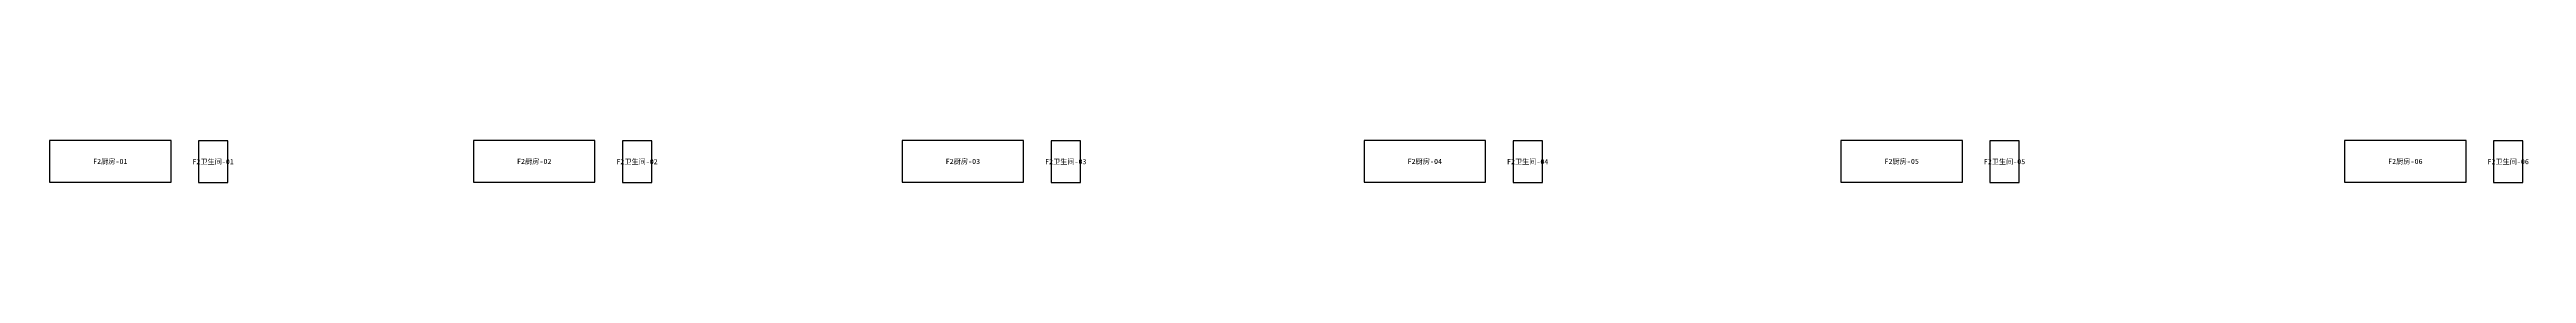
# Model space of a CAD drawing. Header units: inches. Extents: x 44145 to 132907, y -98283 to 21892.
# Drawn here: x 44399 to 82984, y -28586 to -27938 of the extents above; entities that cross this region are included whole.
import ezdxf
from ezdxf.enums import TextEntityAlignment as Align

# ---------------------------------------------------------------- set-up
doc = ezdxf.new("R2010")
doc.units = ezdxf.units.IN
doc.layers.add('NUMBERS', color=7, linetype='Continuous')
doc.layers.add('OUTER', color=7, linetype='Continuous')

msp = doc.modelspace()

# ---------------------------------------------------------------- linework, layer by layer
at = {"layer": 'OUTER'}
for points in [[(44399, -28582), (46291, -28582), (46291, -27938), (44399, -27938), (44399, -28582)], [(46718, -28586), (47176, -28586), (47176, -27942), (46718, -27942), (46718, -28586)], [(51003, -28582), (52895, -28582), (52895, -27938), (51003, -27938), (51003, -28582)], [(53323, -28586), (53780, -28586), (53780, -27942), (53323, -27942), (53323, -28586)], [(57681, -28582), (59573, -28582), (59573, -27938), (57681, -27938), (57681, -28582)], [(60000, -28586), (60458, -28586), (60458, -27942), (60000, -27942), (60000, -28586)], [(64877, -28582), (66769, -28582), (66769, -27938), (64877, -27938), (64877, -28582)], [(67197, -28586), (67654, -28586), (67654, -27942), (67197, -27942), (67197, -28586)], [(72305, -28582), (74198, -28582), (74198, -27938), (72305, -27938), (72305, -28582)], [(74625, -28586), (75082, -28586), (75082, -27942), (74625, -27942), (74625, -28586)], [(80152, -28582), (82044, -28582), (82044, -27938), (80152, -27938), (80152, -28582)], [(82471, -28586), (82929, -28586), (82929, -27942), (82471, -27942), (82471, -28586)]]:
    msp.add_lwpolyline(points, dxfattribs=at)

# ---------------------------------------------------------------- texts
at = {"layer": 'NUMBERS'}
for s, height, p in [('F2厨房-01', 80, (45345, -28260)), ('F2卫生间-01', 79.4, (46947, -28264)), ('F2厨房-02', 80, (51949, -28260)), ('F2卫生间-02', 79.4, (53551, -28264)), ('F2厨房-03', 80, (58627, -28260)), ('F2卫生间-03', 79.4, (60229, -28264)), ('F2厨房-04', 80, (65823, -28260)), ('F2卫生间-04', 79.4, (67425, -28264)), ('F2厨房-05', 80, (73252, -28260)), ('F2卫生间-05', 79.4, (74854, -28264)), ('F2厨房-06', 80, (81098, -28260)), ('F2卫生间-06', 79.4, (82700, -28264))]:
    msp.add_text(s, height=height, dxfattribs=at).set_placement(p, align=Align.MIDDLE_CENTER)

doc.saveas('drawing.dxf')
